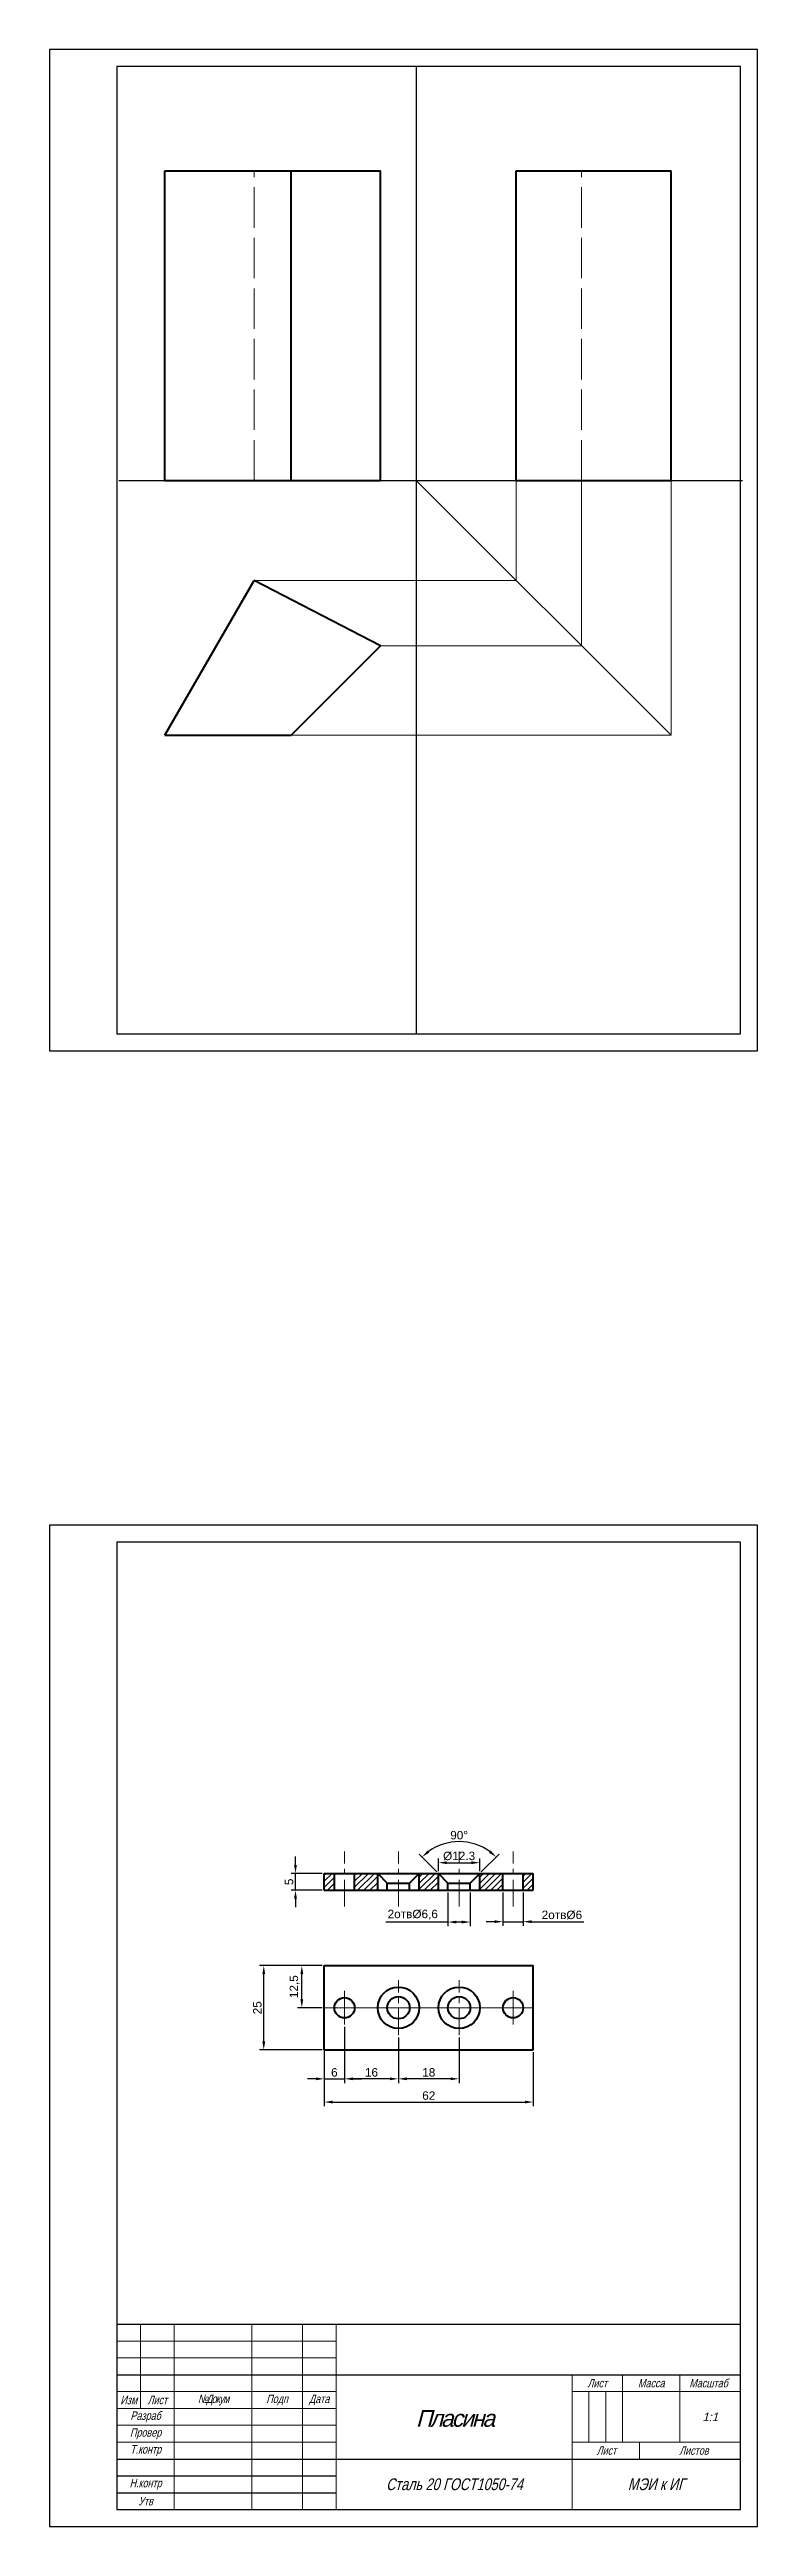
# Model space of a CAD drawing. Header units: millimetres. Extents: x 4220 to 12981, y 2004 to 7022.
# Drawn here: x 5126 to 5336, y 2795 to 3530 of the extents above; entities that cross this region are included whole.
import ezdxf

# ---------------------------------------------------------------- set-up
doc = ezdxf.new("R2010")
doc.units = ezdxf.units.MM
doc.linetypes.add('ACAD_ISO02W100', pattern=[15, 12, -3])
doc.linetypes.add('осевая', pattern=[50.8, 31.75, -6.35, 6.35, -6.35])
doc.styles.get("Standard").update_dxf_attribs({"font": 'arial.ttf'})
doc.dimstyles.new('ISO-25', dxfattribs={"dimtxt": 2.5, "dimasz": 2.5, "dimexe": 1.25, "dimexo": 0.625, "dimtad": 1, "dimtxsty": 'Standard', "dimcen": 2.5, "dimadec": 0, "dimazin": 0, "dimtfac": 1, "dimtmove": 0, "dimatfit": 3, "dimfxl": 1, "dimarcsym": 0})

msp = doc.modelspace()

# ---------------------------------------------------------------- texts
at = {"lineweight": 9, "attachment_point": 5}
for s, width, insert, char_height in [('{\\Ftxt|c204;\\Q15;\\W0.8;Лист}', 15, (5288.877, 2837.274), 2.5), ('{\\Ftxt|c204;\\Q15;\\W0.8;Масса}', 17, (5304.877, 2837.274), 2.5), ('{\\Ftxt|c204;\\Q15;\\W0.8;Масштаб}', 17, (5321.877, 2837.274), 2.5), ('{\\Ftxt|c204;\\Q15;\\W0.8;Изм}', 7, (5149.882, 2832.266), 2.5), ('{\\Ftxt|c204;\\Q15;\\W0.8;Разраб}', 17, (5154.882, 2827.274), 2.5), ('{\\Ftxt|c204;\\Q15;\\W0.8;Лист}', 10, (5158.382, 2832.274), 2.5), ('{\\Q15;\\W0.8;\\T0.8;№\\Ftxt|c204;Докум}', 23, (5174.882, 2832.274), 2.5), ('{\\Ftxt|c204;\\Q15;\\W0.8;Подп}', 15, (5193.882, 2832.274), 2.5), ('{\\Ftxt|c204;\\Q15;\\W0.8;Дата}', 10, (5206.382, 2832.274), 2.5), ('{\\Ftxt|c204;\\Q15;\\T0.8;Пласина}', 70.2355, (5246.5, 2826.807), 5), ('{\\Ftxt|c204;\\Q15;\\W0.8;Провер}', 17, (5154.882, 2822.274), 2.5), ('{\\Ftxt|c204;\\Q15;1:1}', 18.0045, (5322.38, 2827.274), 2.5), ('{\\Ftxt|c204;\\Q15;\\W0.8;Т.контр}', 17, (5154.882, 2817.274), 2.5), ('{\\Ftxt|c204;\\Q15;\\W0.8;Лист}', 15, (5291.588, 2817.274), 2.5), ('{\\Ftxt|c204;\\Q15;\\W0.8;Листов}', 15, (5317.524, 2817.274), 2.5), ('{\\Ftxt|c204;\\Q15;\\W0.8;Н.контр}', 17, (5154.882, 2807.274), 2.5), ('{\\Ftxt|c204;\\Q15;\\W0.8;Сталь \\Ftxt|c0;20 \\Ftxt|c204;ГОСТ\\Ftxt|c0;1050-74}', 70.2355, (5246.5, 2807.274), 3.5), ('{\\Ftxt|c204;\\Q15;\\W0.8;МЭИ к ИГ}', 50.0045, (5306.38, 2807.274), 3.5), ('{\\Ftxt|c204;\\Q15;\\W0.8;Утв}', 17, (5154.882, 2802.274), 2.5)]:
    msp.add_mtext_dynamic_manual_height_columns(s, width=width, gutter_width=12.5, heights=[0], dxfattribs=dict(at, insert=insert, char_height=char_height))

# ---------------------------------------------------------------- blocks, each defined once
blk = doc.blocks.new('*D1')
at = {"color": 0, "lineweight": -2, "transparency": 16777216}
for p, q in [((5199.34, 2991), (5199.34, 2993.5)), ((5207.26, 2988.5), (5198.09, 2988.5)), ((5207.26, 2983.5), (5198.09, 2983.5)), ((5199.34, 2983.5), (5199.34, 2988.5)), ((5199.34, 2981), (5199.34, 2978.5))]:
    blk.add_line(p, q, dxfattribs=at)
at = {"color": 0, "lineweight": 9, "transparency": 16777216}
for points in [[(5198.92, 2991), (5199.75, 2991), (5199.34, 2988.5)], [(5198.92, 2981), (5199.75, 2981), (5199.34, 2983.5)]]:
    blk.add_solid(points, dxfattribs=at)
at = {"layer": 'Defpoints', "color": 0, "lineweight": 9, "transparency": 16777216}
for p in [(5199.34, 2988.5), (5207.88, 2988.5), (5207.88, 2983.5)]:
    blk.add_point(p, dxfattribs=at)
at = {"color": 0, "lineweight": 9, "transparency": 16777216, "insert": (5197.44, 2986), "char_height": 2.5, "attachment_point": 5, "rotation": 90}
blk.add_mtext('5', dxfattribs=at)
blk = doc.blocks.new('*D2')
at = {"color": 0, "lineweight": -2, "transparency": 16777216}
for p, q in [((5241.29, 2988.94), (5235.98, 2994.25)), ((5254.47, 2988.94), (5259.78, 2994.25))]:
    blk.add_line(p, q, dxfattribs=at)
blk.add_arc((5247.88, 2982.35), 15.58, 54.20586, 125.79414, dxfattribs=at)
at = {"color": 0, "lineweight": 9, "transparency": 16777216}
for points in [[(5239.04, 2994.66), (5238.5, 2995.3), (5236.87, 2993.36)], [(5257.26, 2995.3), (5256.72, 2994.66), (5258.9, 2993.36)]]:
    blk.add_solid(points, dxfattribs=at)
at = {"layer": 'Defpoints', "color": 0, "lineweight": 9, "transparency": 16777216}
for p in [(5251.91, 2997.39), (5241.73, 2988.5), (5244.58, 2985.65), (5251.18, 2985.65), (5254.03, 2988.5)]:
    blk.add_point(p, dxfattribs=at)
at = {"color": 0, "lineweight": 9, "transparency": 16777216, "insert": (5247.88, 2999.83), "char_height": 2.5, "attachment_point": 5}
blk.add_mtext('90°', dxfattribs=at)
blk = doc.blocks.new('*D3')
at = {"color": 0, "lineweight": -2, "transparency": 16777216}
for p, q in [((5244.58, 2982.87), (5244.58, 2972.82)), ((5251.18, 2982.87), (5251.18, 2972.82)), ((5244.58, 2974.07), (5226.18, 2974.07)), ((5248.68, 2974.07), (5247.08, 2974.07))]:
    blk.add_line(p, q, dxfattribs=at)
at = {"color": 0, "lineweight": 9, "transparency": 16777216}
for points in [[(5247.08, 2974.49), (5247.08, 2973.66), (5244.58, 2974.07)], [(5248.68, 2974.49), (5248.68, 2973.66), (5251.18, 2974.07)]]:
    blk.add_solid(points, dxfattribs=at)
at = {"layer": 'Defpoints', "color": 0, "lineweight": 9, "transparency": 16777216}
for p in [(5244.58, 2983.5), (5251.18, 2983.5), (5251.18, 2974.07)]:
    blk.add_point(p, dxfattribs=at)
at = {"color": 0, "lineweight": 9, "transparency": 16777216, "insert": (5234.13, 2976.24), "char_height": 2.5, "attachment_point": 5}
blk.add_mtext('2отв%%C6,6', dxfattribs=at)
blk = doc.blocks.new('*D4')
at = {"color": 0, "lineweight": -2, "transparency": 16777216}
for p, q in [((5241.73, 2989.12), (5241.73, 2992.93)), ((5244.23, 2991.68), (5251.53, 2991.68)), ((5254.03, 2989.12), (5254.03, 2992.93))]:
    blk.add_line(p, q, dxfattribs=at)
at = {"color": 0, "lineweight": 9, "transparency": 16777216}
for points in [[(5244.23, 2992.09), (5244.23, 2991.26), (5241.73, 2991.68)], [(5251.53, 2992.09), (5251.53, 2991.26), (5254.03, 2991.68)]]:
    blk.add_solid(points, dxfattribs=at)
at = {"layer": 'Defpoints', "color": 0, "lineweight": 9, "transparency": 16777216}
for p in [(5254.03, 2991.68), (5241.73, 2988.5), (5254.03, 2988.5)]:
    blk.add_point(p, dxfattribs=at)
at = {"color": 0, "lineweight": 9, "transparency": 16777216, "insert": (5247.88, 2993.65), "char_height": 2.5, "attachment_point": 5}
blk.add_mtext('%%C12.3', dxfattribs=at)
blk = doc.blocks.new('*D5')
at = {"color": 0, "lineweight": -2, "transparency": 16777216}
for p, q in [((5260.88, 2982.87), (5260.88, 2972.93)), ((5266.88, 2982.87), (5266.88, 2972.93)), ((5258.38, 2974.18), (5255.88, 2974.18)), ((5260.88, 2974.18), (5266.88, 2974.18)), ((5269.38, 2974.18), (5284.87, 2974.18))]:
    blk.add_line(p, q, dxfattribs=at)
at = {"color": 0, "lineweight": 9, "transparency": 16777216}
for points in [[(5258.38, 2974.6), (5258.38, 2973.77), (5260.88, 2974.18)], [(5269.38, 2974.6), (5269.38, 2973.77), (5266.88, 2974.18)]]:
    blk.add_solid(points, dxfattribs=at)
at = {"layer": 'Defpoints', "color": 0, "lineweight": 9, "transparency": 16777216}
for p in [(5260.88, 2983.5), (5266.88, 2983.5), (5266.88, 2974.18)]:
    blk.add_point(p, dxfattribs=at)
at = {"color": 0, "lineweight": 9, "transparency": 16777216, "insert": (5278.37, 2976.16), "char_height": 2.5, "attachment_point": 5}
blk.add_mtext('2отв%%C6', dxfattribs=at)
blk = doc.blocks.new('*D6')
at = {"color": 0, "lineweight": -2, "transparency": 16777216}
for p, q in [((5207.88, 2948.02), (5207.88, 2926.31)), ((5213.88, 2943.02), (5213.88, 2926.31)), ((5205.38, 2927.56), (5202.88, 2927.56)), ((5207.88, 2927.56), (5213.88, 2927.56)), ((5216.38, 2927.56), (5218.88, 2927.56))]:
    blk.add_line(p, q, dxfattribs=at)
at = {"color": 0, "lineweight": 9, "transparency": 16777216}
for points in [[(5205.38, 2927.98), (5205.38, 2927.15), (5207.88, 2927.56)], [(5216.38, 2927.98), (5216.38, 2927.15), (5213.88, 2927.56)]]:
    blk.add_solid(points, dxfattribs=at)
at = {"layer": 'Defpoints', "color": 0, "lineweight": 9, "transparency": 16777216}
for p in [(5207.88, 2948.65), (5213.88, 2943.65), (5213.88, 2927.56)]:
    blk.add_point(p, dxfattribs=at)
at = {"color": 0, "lineweight": 9, "transparency": 16777216, "insert": (5210.88, 2929.47), "char_height": 2.5, "attachment_point": 5}
blk.add_mtext('6', dxfattribs=at)
blk = doc.blocks.new('*D7')
at = {"color": 0, "lineweight": -2, "transparency": 16777216}
for p, q in [((5213.88, 2939.87), (5213.88, 2926.31)), ((5229.88, 2939.87), (5229.88, 2926.31)), ((5227.38, 2927.56), (5216.38, 2927.56))]:
    blk.add_line(p, q, dxfattribs=at)
at = {"color": 0, "lineweight": 9, "transparency": 16777216}
for points in [[(5216.38, 2927.98), (5216.38, 2927.15), (5213.88, 2927.56)], [(5227.38, 2927.98), (5227.38, 2927.15), (5229.88, 2927.56)]]:
    blk.add_solid(points, dxfattribs=at)
at = {"layer": 'Defpoints', "color": 0, "lineweight": 9, "transparency": 16777216}
for p in [(5213.88, 2940.5), (5229.88, 2940.5), (5213.88, 2927.56)]:
    blk.add_point(p, dxfattribs=at)
at = {"color": 0, "lineweight": 9, "transparency": 16777216, "insert": (5221.88, 2929.47), "char_height": 2.5, "attachment_point": 5}
blk.add_mtext('16', dxfattribs=at)
blk = doc.blocks.new('*D8')
at = {"color": 0, "lineweight": -2, "transparency": 16777216}
for p, q in [((5229.88, 2939.87), (5229.88, 2926.31)), ((5247.88, 2939.87), (5247.88, 2926.31)), ((5245.38, 2927.56), (5232.38, 2927.56))]:
    blk.add_line(p, q, dxfattribs=at)
at = {"color": 0, "lineweight": 9, "transparency": 16777216}
for points in [[(5232.38, 2927.98), (5232.38, 2927.15), (5229.88, 2927.56)], [(5245.38, 2927.98), (5245.38, 2927.15), (5247.88, 2927.56)]]:
    blk.add_solid(points, dxfattribs=at)
at = {"layer": 'Defpoints', "color": 0, "lineweight": 9, "transparency": 16777216}
for p in [(5229.88, 2940.5), (5247.88, 2940.5), (5229.88, 2927.56)]:
    blk.add_point(p, dxfattribs=at)
at = {"color": 0, "lineweight": 9, "transparency": 16777216, "insert": (5238.88, 2929.47), "char_height": 2.5, "attachment_point": 5}
blk.add_mtext('18', dxfattribs=at)
blk = doc.blocks.new('*D9')
at = {"color": 0, "lineweight": -2, "transparency": 16777216}
for p, q in [((5207.88, 2935.52), (5207.88, 2919.43)), ((5269.88, 2935.52), (5269.88, 2919.43)), ((5210.38, 2920.68), (5267.38, 2920.68))]:
    blk.add_line(p, q, dxfattribs=at)
at = {"color": 0, "lineweight": 9, "transparency": 16777216}
for points in [[(5210.38, 2921.09), (5210.38, 2920.26), (5207.88, 2920.68)], [(5267.38, 2921.09), (5267.38, 2920.26), (5269.88, 2920.68)]]:
    blk.add_solid(points, dxfattribs=at)
at = {"layer": 'Defpoints', "color": 0, "lineweight": 9, "transparency": 16777216}
for p in [(5207.88, 2936.15), (5269.88, 2936.15), (5269.88, 2920.68)]:
    blk.add_point(p, dxfattribs=at)
at = {"color": 0, "lineweight": 9, "transparency": 16777216, "insert": (5238.88, 2922.58), "char_height": 2.5, "attachment_point": 5}
blk.add_mtext('62', dxfattribs=at)
blk = doc.blocks.new('*D10')
at = {"color": 0, "lineweight": -2, "transparency": 16777216}
for p, q in [((5207.26, 2961.15), (5188.68, 2961.15)), ((5189.93, 2938.65), (5189.93, 2958.65)), ((5207.26, 2936.15), (5188.68, 2936.15))]:
    blk.add_line(p, q, dxfattribs=at)
at = {"color": 0, "lineweight": 9, "transparency": 16777216}
for points in [[(5189.52, 2958.65), (5190.35, 2958.65), (5189.93, 2961.15)], [(5189.52, 2938.65), (5190.35, 2938.65), (5189.93, 2936.15)]]:
    blk.add_solid(points, dxfattribs=at)
at = {"layer": 'Defpoints', "color": 0, "lineweight": 9, "transparency": 16777216}
for p in [(5189.93, 2961.15), (5207.88, 2961.15), (5207.88, 2936.15)]:
    blk.add_point(p, dxfattribs=at)
at = {"color": 0, "lineweight": 9, "transparency": 16777216, "insert": (5188.03, 2948.65), "char_height": 2.5, "attachment_point": 5, "rotation": 90}
blk.add_mtext('25', dxfattribs=at)
blk = doc.blocks.new('*D11')
at = {"color": 0, "lineweight": -2, "transparency": 16777216}
for p, q in [((5207.26, 2961.15), (5199.97, 2961.15)), ((5201.22, 2951.15), (5201.22, 2958.65)), ((5207.26, 2948.65), (5199.97, 2948.65))]:
    blk.add_line(p, q, dxfattribs=at)
at = {"color": 0, "lineweight": 9, "transparency": 16777216}
for points in [[(5200.8, 2958.65), (5201.63, 2958.65), (5201.22, 2961.15)], [(5200.8, 2951.15), (5201.63, 2951.15), (5201.22, 2948.65)]]:
    blk.add_solid(points, dxfattribs=at)
at = {"layer": 'Defpoints', "color": 0, "lineweight": 9, "transparency": 16777216}
for p in [(5201.22, 2961.15), (5207.88, 2961.15), (5207.88, 2948.65)]:
    blk.add_point(p, dxfattribs=at)
at = {"color": 0, "lineweight": 9, "transparency": 16777216, "insert": (5199.09, 2954.9), "char_height": 2.5, "attachment_point": 5, "rotation": 90}
blk.add_mtext('12,5', dxfattribs=at)

# ---------------------------------------------------------------- dimensions: what is measured, and where the dimension line sits
at = {"lineweight": 9}
dim = msp.add_angular_dim_2l(base=(5251.913, 2997.393), line1=((5254.032, 2988.497), (5251.182, 2985.647)), line2=((5241.732, 2988.497), (5244.582, 2985.647)), dimstyle='ISO-25', dxfattribs=at)
dim.commit()
dim.dimension.update_dxf_attribs({"geometry": '*D2', "text_midpoint": (5247.882, 2999.825)})
for base, p1, p2, picture, middle in [((5199.335, 2988.497), (5207.882, 2983.497), (5207.882, 2988.497), '*D1', (5197.439, 2985.997)), ((5201.216, 2961.147), (5207.882, 2948.647), (5207.882, 2961.147), '*D11', (5199.089, 2954.897))]:
    dim = msp.add_linear_dim(base=base, p1=p1, p2=p2, angle=90, dimstyle='ISO-25', dxfattribs=at)
    dim.commit()
    dim.dimension.update_dxf_attribs({"geometry": picture, "text_midpoint": middle})
dim = msp.add_linear_dim(base=(5254.032, 2991.676), p1=(5241.732, 2988.497), p2=(5254.032, 2988.497), text='%%C12.3', dimstyle='ISO-25', dxfattribs=at)
dim.commit()
dim.dimension.update_dxf_attribs({"geometry": '*D4', "text_midpoint": (5247.882, 2993.648)})
for base, p1, p2, text, picture, middle in [((5251.182, 2974.072), (5244.582, 2983.497), (5251.182, 2983.497), '2отв%%C6,6', '*D3', (5234.133, 2974.072)), ((5266.882, 2974.184), (5260.882, 2983.497), (5266.882, 2983.497), '2отв%%C<>', '*D5', (5278.375, 2974.184))]:
    dim = msp.add_linear_dim(base=base, p1=p1, p2=p2, text=text, dimstyle='ISO-25', dxfattribs=at)
    dim.commit()
    dim.dimension.update_dxf_attribs({"geometry": picture, "text_midpoint": middle, "dimtype": 160})
dim = msp.add_linear_dim(base=(5189.935, 2961.147), p1=(5207.882, 2936.147), p2=(5207.882, 2961.147), angle=90, dimstyle='ISO-25', dxfattribs=at)
dim.commit()
dim.dimension.update_dxf_attribs({"geometry": '*D10', "text_midpoint": (5189.935, 2948.647), "dimtype": 160})
for base, p1, p2, picture, middle in [((5213.882, 2927.565), (5207.882, 2948.647), (5213.882, 2943.647), '*D6', (5210.882, 2929.466)), ((5213.882, 2927.565), (5229.882, 2940.497), (5213.882, 2940.497), '*D7', (5221.882, 2929.466)), ((5229.882, 2927.565), (5247.882, 2940.497), (5229.882, 2940.497), '*D8', (5238.882, 2929.466)), ((5269.882, 2920.677), (5207.882, 2936.147), (5269.882, 2936.147), '*D9', (5238.882, 2922.578))]:
    dim = msp.add_linear_dim(base=base, p1=p1, p2=p2, dimstyle='ISO-25', dxfattribs=at)
    dim.commit()
    dim.dimension.update_dxf_attribs({"geometry": picture, "text_midpoint": middle})

# ---------------------------------------------------------------- hatches: boundary and pattern name
at = {"lineweight": 9}
h = msp.add_hatch(dxfattribs=at)
h.set_pattern_fill('ANSI31', color=256, scale=0.4)
h.paths.add_polyline_path([(5223.732, 2983.497), (5223.732, 2988.497), (5216.882, 2988.497), (5216.882, 2983.497)])
h.paths.add_polyline_path([(5210.882, 2988.497), (5207.882, 2988.497), (5207.882, 2983.497), (5210.882, 2983.497)])
h.paths.add_polyline_path([(5236.032, 2983.497), (5241.732, 2983.497), (5241.732, 2988.497), (5236.032, 2988.497)])
h.paths.add_polyline_path([(5260.882, 2983.497), (5260.882, 2988.497), (5254.032, 2988.497), (5254.032, 2983.497)])
h.paths.add_polyline_path([(5266.882, 2983.497), (5269.882, 2983.497), (5269.882, 2988.497), (5266.882, 2988.497)])

# ---------------------------------------------------------------- linework, layer by layer
for p, q in [((5336.382, 3529.553), (5126.382, 3529.553)), ((5126.382, 3529.553), (5126.382, 3232.553)), ((5336.382, 3232.553), (5336.382, 3529.553)), ((5146.382, 3524.553), (5146.382, 3237.553)), ((5331.382, 3524.553), (5146.382, 3524.553)), ((5235.172, 3524.553), (5235.172, 3237.553)), ((5331.382, 3237.553), (5331.382, 3524.553)), ((5146.986, 3401.693), (5331.986, 3401.693)), ((5146.382, 3237.553), (5331.382, 3237.553)), ((5126.382, 3232.553), (5336.382, 3232.553)), ((5336.382, 3091.774), (5126.382, 3091.774)), ((5126.382, 3091.774), (5126.382, 2794.774)), ((5331.382, 3086.774), (5146.382, 3086.774)), ((5146.382, 3086.774), (5146.382, 2799.774)), ((5331.382, 2799.774), (5331.382, 3086.774)), ((5336.382, 2794.774), (5336.382, 3091.774)), ((5146.382, 2854.774), (5331.382, 2854.774)), ((5146.382, 2839.774), (5331.382, 2839.774)), ((5146.382, 2814.774), (5331.382, 2814.774)), ((5146.382, 2809.774), (5211.382, 2809.774)), ((5146.382, 2804.774), (5211.382, 2804.774)), ((5146.382, 2799.774), (5331.382, 2799.774)), ((5126.382, 2794.774), (5336.382, 2794.774))]:
    msp.add_line(p, q)
at = {"lineweight": 40}
for p, q in [((5160.538, 3401.693), (5160.538, 3493.602)), ((5160.538, 3493.602), (5224.579, 3493.602)), ((5198.038, 3401.693), (5198.038, 3493.602)), ((5224.579, 3401.693), (5224.579, 3493.602)), ((5264.839, 3401.693), (5264.839, 3493.602)), ((5264.839, 3493.602), (5310.746, 3493.602)), ((5310.746, 3401.693), (5310.746, 3493.602)), ((5160.538, 3401.693), (5224.579, 3401.693)), ((5264.839, 3401.693), (5310.746, 3401.693)), ((5160.538, 3326.119), (5187.042, 3372.026)), ((5224.579, 3352.66), (5187.042, 3372.026)), ((5198.038, 3326.119), (5224.579, 3352.66)), ((5160.538, 3326.119), (5198.038, 3326.119)), ((5207.882, 2983.497), (5207.882, 2988.497)), ((5207.882, 2988.497), (5269.882, 2988.497)), ((5207.882, 2983.497), (5269.882, 2983.497)), ((5210.882, 2983.497), (5210.882, 2988.497)), ((5216.882, 2983.497), (5216.882, 2988.497)), ((5223.732, 2983.497), (5223.732, 2988.497)), ((5223.732, 2988.497), (5226.582, 2985.647)), ((5226.582, 2983.497), (5226.582, 2985.647)), ((5226.582, 2985.647), (5233.182, 2985.647)), ((5236.032, 2988.497), (5233.182, 2985.647)), ((5233.182, 2983.497), (5233.182, 2985.647)), ((5233.182, 2983.497), (5233.182, 2985.647)), ((5236.032, 2983.497), (5236.032, 2988.497)), ((5241.732, 2983.497), (5241.732, 2988.497)), ((5241.732, 2988.497), (5244.582, 2985.647)), ((5244.582, 2983.497), (5244.582, 2985.647)), ((5244.582, 2985.647), (5251.182, 2985.647)), ((5254.032, 2988.497), (5251.182, 2985.647)), ((5251.182, 2983.497), (5251.182, 2985.647)), ((5254.032, 2983.497), (5254.032, 2988.497)), ((5260.882, 2983.497), (5260.882, 2988.497)), ((5266.882, 2983.497), (5266.882, 2988.497)), ((5269.882, 2983.497), (5269.882, 2988.497)), ((5207.882, 2961.147), (5269.882, 2961.147)), ((5207.882, 2936.147), (5207.882, 2961.147)), ((5269.882, 2936.147), (5269.882, 2961.147)), ((5207.882, 2936.147), (5269.882, 2936.147))]:
    msp.add_line(p, q, dxfattribs=at)
at = {"linetype": 'ACAD_ISO02W100', "lineweight": 9}
for p, q in [((5187.042, 3401.693), (5187.042, 3493.602)), ((5284.205, 3401.693), (5284.205, 3493.602))]:
    msp.add_line(p, q, dxfattribs=at)
at = {"lineweight": 9}
for p, q in [((5235.172, 3401.693), (5310.746, 3326.119)), ((5264.839, 3372.026), (5264.839, 3401.693)), ((5284.205, 3352.66), (5284.205, 3401.693)), ((5310.746, 3326.119), (5310.746, 3401.693)), ((5187.042, 3372.026), (5264.839, 3372.026)), ((5224.579, 3352.66), (5284.205, 3352.66)), ((5198.038, 3326.119), (5310.746, 3326.119)), ((5207.882, 2948.647), (5269.882, 2948.647)), ((5213.882, 2943.647), (5213.882, 2953.647)), ((5263.882, 2943.647), (5263.882, 2953.647)), ((5146.382, 2854.774), (5153.382, 2854.774)), ((5153.382, 2854.774), (5153.382, 2829.774)), ((5163.382, 2854.774), (5163.382, 2799.774)), ((5186.382, 2854.774), (5186.382, 2799.774)), ((5201.382, 2854.774), (5201.382, 2799.774)), ((5211.382, 2854.774), (5211.382, 2799.774)), ((5211.382, 2849.774), (5146.382, 2849.774)), ((5211.382, 2844.774), (5146.382, 2844.774)), ((5211.382, 2839.774), (5146.382, 2839.774)), ((5211.382, 2839.774), (5146.382, 2839.774)), ((5281.377, 2799.774), (5281.377, 2839.774)), ((5296.377, 2839.774), (5296.377, 2819.774)), ((5313.377, 2819.774), (5313.377, 2839.774)), ((5211.382, 2834.774), (5146.382, 2834.774)), ((5211.382, 2829.774), (5146.382, 2829.774)), ((5281.377, 2834.774), (5331.382, 2834.774)), ((5281.377, 2834.774), (5296.377, 2834.774)), ((5286.377, 2834.774), (5286.377, 2819.774)), ((5291.377, 2834.774), (5291.377, 2819.774)), ((5211.382, 2824.774), (5146.382, 2824.774)), ((5211.382, 2819.774), (5146.382, 2819.774)), ((5281.377, 2819.774), (5331.382, 2819.774)), ((5281.377, 2814.774), (5301.377, 2814.774)), ((5296.377, 2819.774), (5313.377, 2819.774)), ((5301.377, 2814.774), (5301.377, 2819.774))]:
    msp.add_line(p, q, dxfattribs=at)
at = {"linetype": 'осевая', "lineweight": 9, "ltscale": 0.25}
for p, q in [((5213.882, 2978.702), (5213.882, 2995.002)), ((5229.882, 2978.702), (5229.882, 2995.002)), ((5247.882, 2978.702), (5247.882, 2995.002)), ((5263.882, 2978.702), (5263.882, 2995.002)), ((5229.882, 2940.497), (5229.882, 2956.797)), ((5247.882, 2940.497), (5247.882, 2956.797))]:
    msp.add_line(p, q, dxfattribs=at)
at = {"color": 3, "lineweight": 9}
for p, q in [((5236.032, 2983.497), (5236.032, 2988.497)), ((5236.032, 2983.497), (5236.032, 2988.497)), ((5251.182, 2983.497), (5251.182, 2985.647)), ((5254.032, 2983.497), (5254.032, 2988.497)), ((5254.032, 2983.497), (5254.032, 2988.497))]:
    msp.add_line(p, q, dxfattribs=at)
at = {"lineweight": 40}
for centre, radius in [((5229.882, 2948.647), 6.15), ((5247.882, 2948.647), 6.15), ((5213.882, 2948.647), 3), ((5229.882, 2948.647), 3.3), ((5247.882, 2948.647), 3.3), ((5263.882, 2948.647), 3)]:
    msp.add_circle(centre, radius, dxfattribs=at)

msp.set_redraw_order([(e.dxf.handle, doc.entitydb.next_handle()) for e in msp.query("TEXT MTEXT ATTDEF DIMENSION ARC_DIMENSION")])  # texts and dimensions are drawn at this point

doc.saveas('drawing.dxf')
